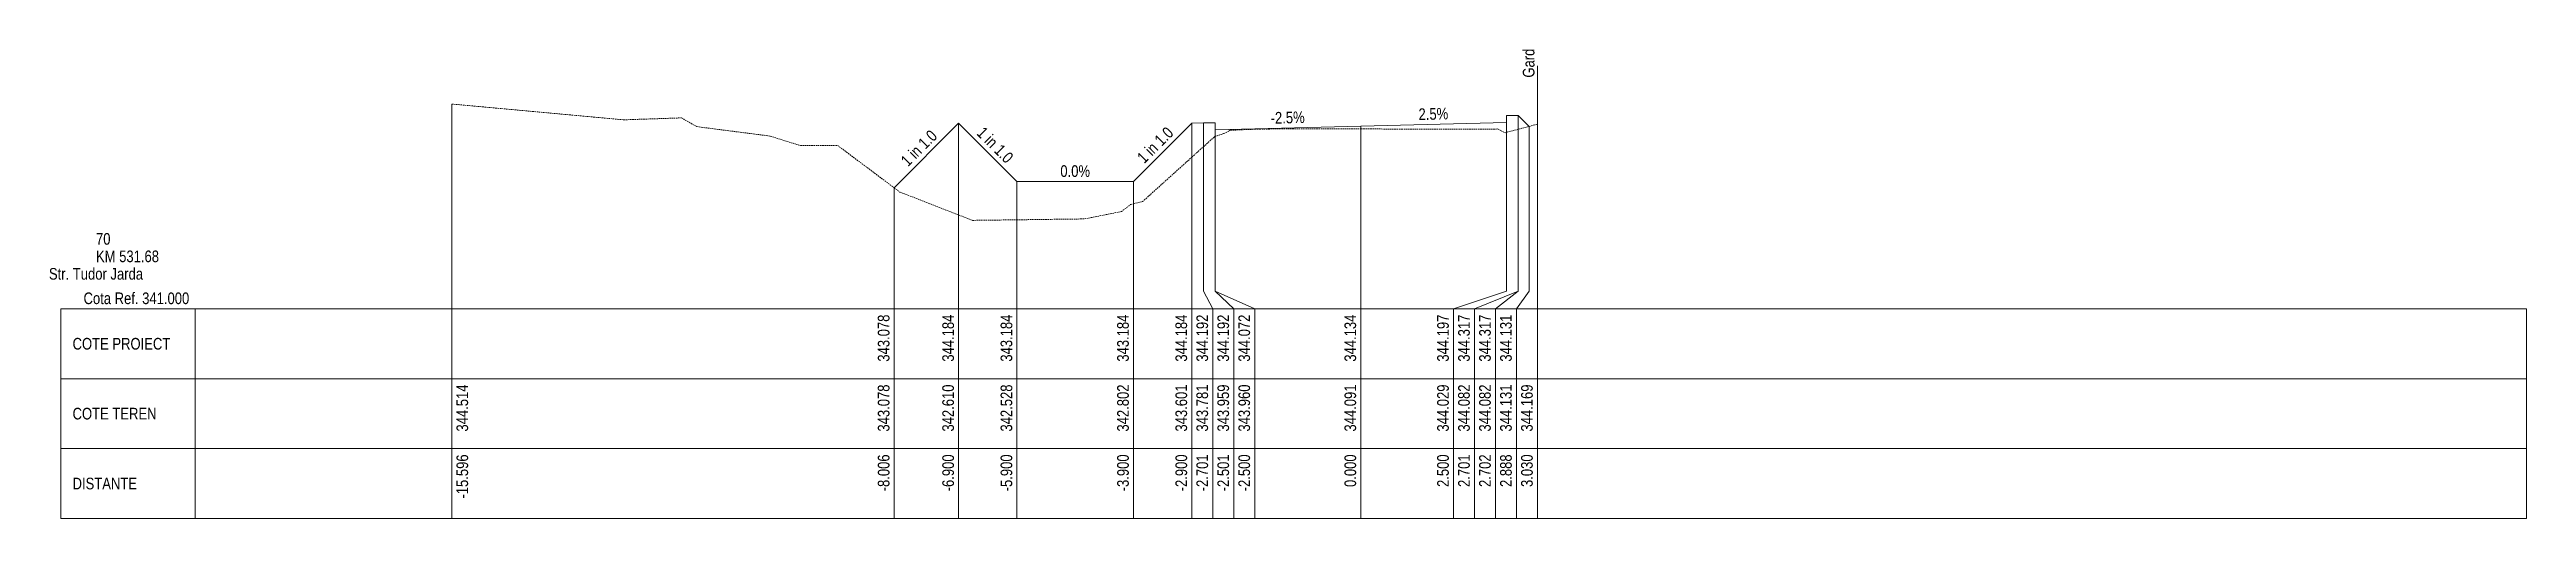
# Paper-space layout 'Str. Tudor Jarda-XS-1' of a CAD drawing. Extents: x 5 to 860, y 10 to 5944.
# Drawn here: x 435 to 860, y 682 to 762.5 of the extents above; entities that cross this region are included whole.
import ezdxf
from ezdxf.enums import TextEntityAlignment as Align

# ---------------------------------------------------------------- set-up
doc = ezdxf.new("R2010")
doc.units = 0
doc.linetypes.add('DASHED2', pattern=[0.375, 0.25, -0.125])
doc.layers.add('ARD-No Plot', color=1, linetype='Continuous', lineweight=0, plot=False)
for name, color, linetype, lineweight in [('DESIGN-TEXT', 7, 'Continuous', 0), ('EXISTING-TEXT', 7, 'Continuous', 0), ('LINES', 7, 'Continuous', 0), ('Text', 7, 'Continuous', 0), ('X-RL', 7, 'Continuous', 0), ('XPLOT-DESIGN', 5, 'Continuous', 0), ('XPLOT-EXISTING', 3, 'DASHED2', 0), ('XPLOT-GRADE', 7, 'Continuous', 0), ('XPLOT-KM', 7, 'Continuous', 0), ('XPLOT-TITLE', 7, 'Continuous', 0)]:
    doc.layers.add(name, color=color, linetype=linetype, lineweight=lineweight)
doc.styles.add('Arial', font='arial.ttf', dxfattribs={"width": 0.8})

psp = doc.layouts.new('Str. Tudor Jarda-XS-1')

# ---------------------------------------------------------------- texts
at = {"layer": 'ARD-No Plot', "style": 'Arial', "width": 0.8}
psp.add_text('Str. Tudor Jarda', height=2, dxfattribs=at).set_placement((443, 723), align=Align.CENTER)
at = {"layer": 'DESIGN-TEXT', "style": 'Arial', "width": 0.8}
for s, p in [('343.078', (579.138, 717)), ('344.184', (590.2, 717)), ('343.184', (600.2, 717)), ('343.184', (620.2, 717)), ('344.184', (630.2, 717)), ('344.192', (633.8, 717)), ('344.192', (637.4, 717)), ('344.072', (641, 717)), ('344.134', (659.2, 717)), ('344.197', (675.104, 717)), ('344.317', (678.704, 717)), ('344.317', (682.304, 717)), ('344.131', (685.904, 717))]:
    psp.add_text(s, height=2, rotation=90, dxfattribs=at).set_placement(p, align=Align.RIGHT)
at = {"layer": 'EXISTING-TEXT', "style": 'Arial', "width": 0.8}
for s, p in [('344.514', (506.845, 705)), ('343.078', (579.138, 705)), ('342.610', (590.2, 705)), ('342.528', (600.2, 705)), ('342.802', (620.2, 705)), ('343.601', (630.2, 705)), ('343.781', (633.8, 705)), ('343.959', (637.4, 705)), ('343.960', (641, 705)), ('344.091', (659.2, 705)), ('344.091', (659.2, 705)), ('344.029', (675.104, 705)), ('344.082', (678.704, 705)), ('344.082', (682.304, 705)), ('344.131', (685.904, 705)), ('344.169', (689.504, 705))]:
    psp.add_text(s, height=2, rotation=90, dxfattribs=at).set_placement(p, align=Align.RIGHT)
at = {"layer": 'Text', "style": 'Arial', "width": 0.8}
psp.add_text('Gard', height=2, rotation=90, dxfattribs=at).set_placement((689.804, 757.685))
for s, p in [('-15.596', (506.845, 693)), ('-15.596', (506.845, 693)), ('-8.006', (579.138, 693)), ('-8.006', (579.138, 693)), ('-8.006', (579.138, 693)), ('-6.900', (590.2, 693)), ('-6.900', (590.2, 693)), ('-6.900', (590.2, 693)), ('-5.900', (600.2, 693)), ('-5.900', (600.2, 693)), ('-5.900', (600.2, 693)), ('-3.900', (620.2, 693)), ('-3.900', (620.2, 693)), ('-3.900', (620.2, 693)), ('-2.900', (630.2, 693)), ('-2.900', (630.2, 693)), ('-2.900', (630.2, 693)), ('-2.701', (633.8, 693)), ('-2.701', (633.8, 693)), ('-2.701', (633.8, 693)), ('-2.501', (637.4, 693)), ('-2.501', (637.4, 693)), ('-2.501', (637.4, 693)), ('-2.500', (641, 693)), ('-2.500', (641, 693)), ('-2.500', (641, 693)), ('0.000', (659.2, 693)), ('0.000', (659.2, 693)), ('0.000', (659.2, 693)), ('2.500', (675.104, 693)), ('2.500', (675.104, 693)), ('2.500', (675.104, 693)), ('2.701', (678.704, 693)), ('2.701', (678.704, 693)), ('2.701', (678.704, 693)), ('2.702', (682.304, 693)), ('2.702', (682.304, 693)), ('2.702', (682.304, 693)), ('2.888', (685.904, 693)), ('2.888', (685.904, 693)), ('2.888', (685.904, 693)), ('3.030', (689.504, 693)), ('3.030', (689.504, 693))]:
    psp.add_text(s, height=2, rotation=90, dxfattribs=at).set_placement(p, align=Align.RIGHT)
at = {"layer": 'X-RL', "style": 'Arial', "width": 0.8}
psp.add_text('Cota Ref. 341.000', height=2, dxfattribs=at).set_placement((459, 718.8), align=Align.RIGHT)
at = {"layer": 'XPLOT-GRADE', "style": 'Arial', "width": 0.8}
for s, rotation, p in [('2.5%', 1.4321, (672.48, 750.456)), ('1 in 1.0', 45, (584.903, 744.873)), ('1 in 1.0', 315, (596.566, 745.405)), ('1 in 1.0', 45, (625.434, 745.405)), ('-2.5%', 1.4321, (647.48, 749.831)), ('0.0%', 0, (611, 740.639))]:
    psp.add_text(s, height=2, rotation=rotation, dxfattribs=at).set_placement(p, align=Align.CENTER)
at = {"layer": 'XPLOT-KM', "style": 'Arial', "width": 0.8}
for s, p in [('70', (443, 729)), ('KM 531.68', (443, 726))]:
    psp.add_text(s, height=2, dxfattribs=at).set_placement(p)
at = {"layer": 'XPLOT-TITLE', "style": 'Arial', "width": 0.8}
for s, p in [('COTE PROIECT', (438.982, 711)), ('COTE TEREN', (438.982, 699)), ('DISTANTE', (438.982, 687))]:
    psp.add_text(s, height=2, dxfattribs=at).set_placement(p)

# ---------------------------------------------------------------- linework, layer by layer
at = {"layer": 'LINES'}
for p, q in [((690.304, 759.685), (690.304, 739.685)), ((504.045, 721), (504.045, 753.144)), ((504.045, 721), (504.045, 753.144)), ((591, 721), (591, 749.839)), ((591, 721), (591, 749.839)), ((591, 721), (591, 749.839)), ((631, 721), (631, 749.839)), ((631, 721), (631, 749.839)), ((631, 721), (631, 749.839)), ((632.99, 721), (632.99, 749.918)), ((632.99, 721), (632.99, 749.918)), ((632.99, 721), (632.99, 749.918)), ((634.99, 721), (634.99, 749.918)), ((634.99, 721), (634.99, 749.918)), ((634.99, 721), (634.99, 749.918)), ((635, 721), (635, 748.718)), ((635, 721), (635, 748.718)), ((635, 721), (635, 748.718)), ((660, 721), (660, 749.343)), ((660, 721), (660, 749.343)), ((660, 721), (660, 749.343)), ((685, 721), (685, 749.968)), ((685, 721), (685, 749.968)), ((685, 721), (685, 749.968)), ((687.01, 721), (687.01, 751.168)), ((687.01, 721), (687.01, 751.168)), ((687.01, 721), (687.01, 751.168)), ((687.02, 721), (687.02, 751.169)), ((687.02, 721), (687.02, 751.169)), ((687.02, 721), (687.02, 751.169)), ((688.879, 721), (688.879, 749.309)), ((688.879, 721), (688.879, 749.309)), ((688.879, 721), (688.879, 749.309)), ((690.304, 721), (690.304, 749.685)), ((690.304, 721), (690.304, 749.685)), ((601, 721), (601, 739.839)), ((601, 721), (601, 739.839)), ((601, 721), (601, 739.839)), ((621, 721), (621, 739.839)), ((621, 721), (621, 739.839)), ((621, 721), (621, 739.839)), ((579.938, 721), (579.938, 738.777)), ((579.938, 721), (579.938, 738.777)), ((579.938, 721), (579.938, 738.777)), ((504.045, 718), (504.045, 721)), ((504.045, 718), (504.045, 721)), ((579.938, 718), (579.938, 721)), ((579.938, 718), (579.938, 721)), ((579.938, 718), (579.938, 721)), ((591, 718), (591, 721)), ((591, 718), (591, 721)), ((591, 718), (591, 721)), ((601, 718), (601, 721)), ((601, 718), (601, 721)), ((601, 718), (601, 721)), ((621, 718), (621, 721)), ((621, 718), (621, 721)), ((621, 718), (621, 721)), ((631, 718), (631, 721)), ((631, 718), (631, 721)), ((631, 718), (631, 721)), ((634.6, 718), (632.99, 721)), ((634.6, 718), (632.99, 721)), ((634.6, 718), (632.99, 721)), ((638.2, 718), (634.99, 721)), ((638.2, 718), (634.99, 721)), ((638.2, 718), (634.99, 721)), ((641.8, 718), (635, 721)), ((641.8, 718), (635, 721)), ((641.8, 718), (635, 721)), ((660, 718), (660, 721)), ((660, 718), (660, 721)), ((660, 718), (660, 721)), ((675.904, 718), (685, 721)), ((675.904, 718), (685, 721)), ((675.904, 718), (685, 721)), ((679.504, 718), (687.01, 721)), ((679.504, 718), (687.01, 721)), ((679.504, 718), (687.01, 721)), ((683.104, 718), (687.02, 721)), ((683.104, 718), (687.02, 721)), ((683.104, 718), (687.02, 721)), ((686.704, 718), (688.879, 721)), ((686.704, 718), (688.879, 721)), ((686.704, 718), (688.879, 721)), ((690.304, 718), (690.304, 721)), ((690.304, 718), (690.304, 721)), ((436.982, 706), (436.982, 718)), ((436.982, 718), (460, 718)), ((460, 682), (460, 718)), ((460, 718), (860, 718)), ((504.045, 682), (504.045, 718)), ((504.045, 682), (504.045, 718)), ((579.938, 682), (579.938, 718)), ((579.938, 682), (579.938, 718)), ((579.938, 682), (579.938, 718)), ((591, 682), (591, 718)), ((591, 682), (591, 718)), ((591, 682), (591, 718)), ((601, 682), (601, 718)), ((601, 682), (601, 718)), ((601, 682), (601, 718)), ((621, 682), (621, 718)), ((621, 682), (621, 718)), ((621, 682), (621, 718)), ((631, 682), (631, 718)), ((631, 682), (631, 718)), ((631, 682), (631, 718)), ((634.6, 682), (634.6, 718)), ((634.6, 682), (634.6, 718)), ((634.6, 682), (634.6, 718)), ((638.2, 682), (638.2, 718)), ((638.2, 682), (638.2, 718)), ((638.2, 682), (638.2, 718)), ((641.8, 682), (641.8, 718)), ((641.8, 682), (641.8, 718)), ((641.8, 682), (641.8, 718)), ((660, 682), (660, 718)), ((660, 682), (660, 718)), ((660, 682), (660, 718)), ((675.904, 682), (675.904, 718)), ((675.904, 682), (675.904, 718)), ((675.904, 682), (675.904, 718)), ((679.504, 682), (679.504, 718)), ((679.504, 682), (679.504, 718)), ((679.504, 682), (679.504, 718)), ((683.104, 682), (683.104, 718)), ((683.104, 682), (683.104, 718)), ((683.104, 682), (683.104, 718)), ((686.704, 682), (686.704, 718)), ((686.704, 682), (686.704, 718)), ((686.704, 682), (686.704, 718)), ((690.304, 682), (690.304, 718)), ((690.304, 682), (690.304, 718)), ((860, 682), (860, 718)), ((436.982, 694), (436.982, 706)), ((436.982, 706), (460, 706)), ((460, 706), (436.982, 706)), ((460, 706), (860, 706)), ((436.982, 682), (436.982, 694)), ((436.982, 694), (460, 694)), ((460, 694), (436.982, 694)), ((460, 694), (860, 694)), ((460, 682), (436.982, 682)), ((460, 682), (860, 682))]:
    psp.add_line(p, q, dxfattribs=at)
at = {"layer": 'XPLOT-DESIGN'}
for p, q in [((579.938, 738.777), (591, 749.839)), ((591, 749.839), (601, 739.839)), ((621, 739.839), (631, 749.839)), ((631, 749.839), (632.99, 749.918)), ((632.99, 749.918), (634.99, 749.918)), ((634.99, 749.918), (635, 748.718)), ((635, 748.718), (660, 749.343)), ((660, 749.343), (685, 749.968)), ((685, 749.968), (685.01, 751.168)), ((685.01, 751.168), (687.01, 751.168)), ((687.01, 751.168), (687.02, 751.169)), ((687.02, 751.169), (688.879, 749.309)), ((601, 739.839), (621, 739.839))]:
    psp.add_line(p, q, dxfattribs=at)
at = {"layer": 'XPLOT-EXISTING'}
for p, q in [((504.045, 753.144), (533.52, 750.438)), ((533.52, 750.438), (543.446, 750.771)), ((543.446, 750.771), (546.097, 749.266)), ((546.097, 749.266), (558.69, 747.642)), ((635, 747.596), (636.439, 748.065)), ((636.439, 748.065), (637.607, 748.645)), ((637.607, 748.645), (642.623, 748.859)), ((642.623, 748.859), (660, 748.905)), ((660, 748.905), (660.502, 748.906)), ((660, 748.905), (660, 748.905)), ((660.502, 748.906), (666.992, 748.815)), ((666.992, 748.815), (683.222, 748.858)), ((683.222, 748.858), (683.452, 748.914)), ((683.452, 748.914), (684.761, 748.223)), ((684.761, 748.223), (685, 748.286)), ((685, 748.286), (687.01, 748.816)), ((687.01, 748.816), (687.02, 748.819)), ((687.02, 748.819), (688.879, 749.309)), ((688.879, 749.309), (690.304, 749.685)), ((558.69, 747.642), (563.85, 746.019)), ((563.85, 746.019), (570.232, 746.048)), ((570.232, 746.048), (579.938, 738.777)), ((622.544, 736.391), (631, 744.013)), ((631, 744.013), (632.99, 745.807)), ((632.99, 745.807), (634.77, 747.411)), ((634.77, 747.411), (634.962, 747.583)), ((634.962, 747.583), (634.99, 747.593)), ((634.99, 747.593), (635, 747.596)), ((579.938, 738.777), (580.915, 738.044)), ((580.915, 738.044), (591, 734.102)), ((618.934, 734.69), (620.502, 735.899)), ((620.502, 735.899), (621, 736.018)), ((621, 736.018), (622.544, 736.391)), ((591, 734.102), (593.368, 733.177)), ((593.368, 733.177), (601, 733.276)), ((601, 733.276), (612.607, 733.426)), ((612.607, 733.426), (618.934, 734.69))]:
    psp.add_line(p, q, dxfattribs=at)

psp.set_redraw_order([(e.dxf.handle, doc.entitydb.next_handle()) for e in psp.query("TEXT MTEXT ATTDEF DIMENSION ARC_DIMENSION")])  # texts and dimensions are drawn at this point

doc.saveas('drawing.dxf')
